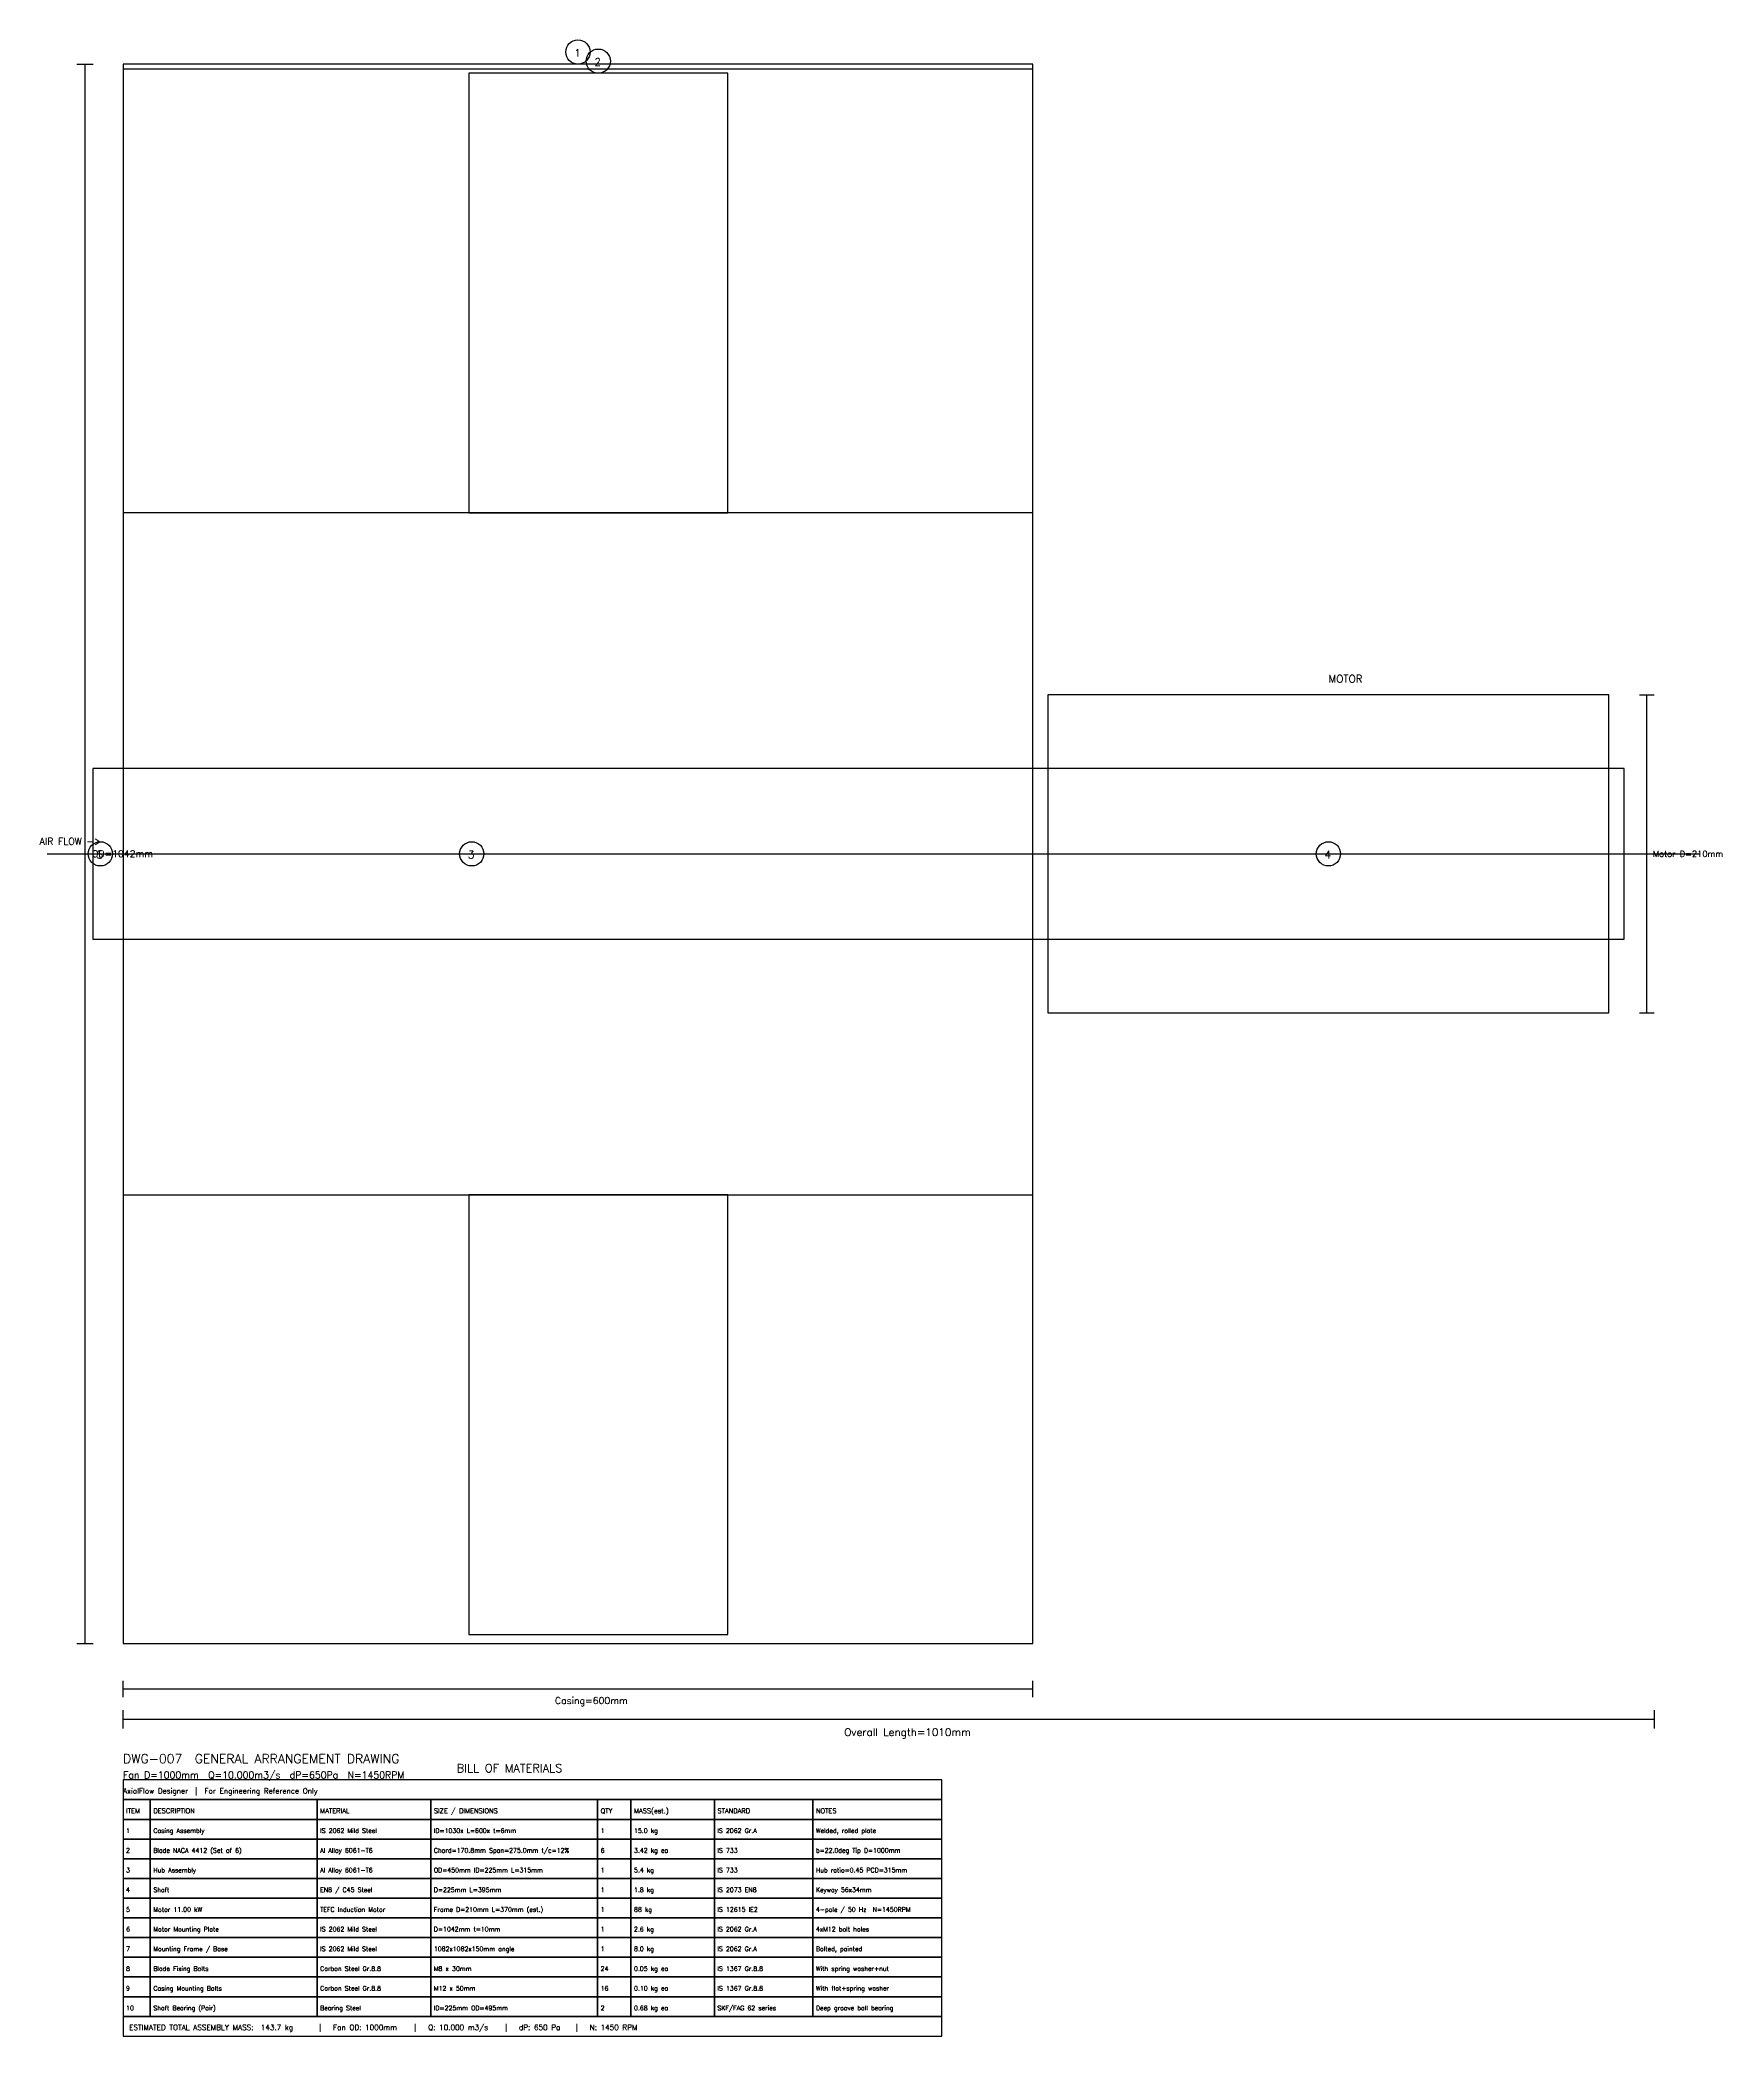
# Model space of a CAD drawing. Extents: x -55 to 1055, y -780 to 537.
import ezdxf

# ---------------------------------------------------------------- set-up
doc = ezdxf.new("R2010")
doc.units = 0
for name, color, linetype in [('ANNOTATION', 3, 'Continuous'), ('BLADES', 5, 'Continuous'), ('CASING', 8, 'Continuous'), ('CENTERLINE', 1, 'Continuous'), ('DIMENSIONS', 7, 'Continuous'), ('HUB', 9, 'Continuous'), ('TIP_CLEARANCE', 2, 'Continuous'), ('TITLE_BLOCK', 5, 'Continuous')]:
    doc.layers.add(name, color=color, linetype=linetype)
doc.styles.get("Standard").update_dxf_attribs({"font": 'simplex.shx'})

msp = doc.modelspace()

# ---------------------------------------------------------------- linework, layer by layer
at = {"layer": 'ANNOTATION'}
msp.add_line((-50, 0), (-10, 0), dxfattribs=at)
for centre in [(300, 529), (313.4, 523), (-15, 0), (230, 0), (795, 0)]:
    msp.add_circle(centre, 8, dxfattribs=at)
at = {"layer": 'BLADES'}
for points in [[(228, 225), (398.8, 225), (398.8, 515), (228, 515)], [(228, -515), (398.8, -515), (398.8, -225), (228, -225)]]:
    msp.add_lwpolyline(points, close=True, dxfattribs=at)
at = {"layer": 'CASING'}
for points in [[(0, -521), (600, -521), (600, 521), (0, 521)], [(0, -663), (18, -663), (18, -650), (0, -650)], [(18, -663), (128, -663), (128, -650), (18, -650)], [(128, -663), (203, -663), (203, -650), (128, -650)], [(203, -663), (313, -663), (313, -650), (203, -650)], [(313, -663), (335, -663), (335, -650), (313, -650)], [(335, -663), (390, -663), (390, -650), (335, -650)], [(390, -663), (455, -663), (455, -650), (390, -650)], [(455, -663), (540, -663), (540, -650), (455, -650)], [(0, -689), (18, -689), (18, -676), (0, -676)], [(18, -689), (128, -689), (128, -676), (18, -676)], [(128, -689), (203, -689), (203, -676), (128, -676)], [(203, -689), (313, -689), (313, -676), (203, -676)], [(313, -689), (335, -689), (335, -676), (313, -676)], [(335, -689), (390, -689), (390, -676), (335, -676)], [(390, -689), (455, -689), (455, -676), (390, -676)], [(455, -689), (540, -689), (540, -676), (455, -676)], [(0, -715), (18, -715), (18, -702), (0, -702)], [(18, -715), (128, -715), (128, -702), (18, -702)], [(128, -715), (203, -715), (203, -702), (128, -702)], [(203, -715), (313, -715), (313, -702), (203, -702)], [(313, -715), (335, -715), (335, -702), (313, -702)], [(335, -715), (390, -715), (390, -702), (335, -702)], [(390, -715), (455, -715), (455, -702), (390, -702)], [(455, -715), (540, -715), (540, -702), (455, -702)], [(0, -741), (18, -741), (18, -728), (0, -728)], [(18, -741), (128, -741), (128, -728), (18, -728)], [(128, -741), (203, -741), (203, -728), (128, -728)], [(203, -741), (313, -741), (313, -728), (203, -728)], [(313, -741), (335, -741), (335, -728), (313, -728)], [(335, -741), (390, -741), (390, -728), (335, -728)], [(390, -741), (455, -741), (455, -728), (390, -728)], [(455, -741), (540, -741), (540, -728), (455, -728)], [(0, -767), (18, -767), (18, -754), (0, -754)], [(18, -767), (128, -767), (128, -754), (18, -754)], [(128, -767), (203, -767), (203, -754), (128, -754)], [(203, -767), (313, -767), (313, -754), (203, -754)], [(313, -767), (335, -767), (335, -754), (313, -754)], [(335, -767), (390, -767), (390, -754), (335, -754)], [(390, -767), (455, -767), (455, -754), (390, -754)], [(455, -767), (540, -767), (540, -754), (455, -754)]]:
    msp.add_lwpolyline(points, close=True, dxfattribs=at)
at = {"layer": 'CENTERLINE'}
msp.add_line((-30, 0), (1040, 0), dxfattribs=at)
msp.add_lwpolyline([(-20, -56.2), (990, -56.2), (990, 56.2), (-20, 56.2)], close=True, dxfattribs=at)
at = {"layer": 'DIMENSIONS'}
for p, q in [((-30.4, 521), (-19.6, 521)), ((-25, -521), (-25, 521)), ((1000.2, 105), (1009.8, 105)), ((1005, -105), (1005, 105)), ((1000.2, -105), (1009.8, -105)), ((-30.4, -521), (-19.6, -521)), ((0, -556.4), (0, -545.6)), ((0, -551), (600, -551)), ((600, -556.4), (600, -545.6)), ((0, -577), (0, -565)), ((1010, -577), (1010, -565)), ((0, -571), (1010, -571))]:
    msp.add_line(p, q, dxfattribs=at)
for points in [[(0, -637), (18, -637), (18, -624), (0, -624)], [(18, -637), (128, -637), (128, -624), (18, -624)], [(128, -637), (203, -637), (203, -624), (128, -624)], [(203, -637), (313, -637), (313, -624), (203, -624)], [(313, -637), (335, -637), (335, -624), (313, -624)], [(335, -637), (390, -637), (390, -624), (335, -624)], [(390, -637), (455, -637), (455, -624), (390, -624)], [(455, -637), (540, -637), (540, -624), (455, -624)]]:
    msp.add_lwpolyline(points, close=True, dxfattribs=at)
at = {"layer": 'HUB'}
msp.add_line((600, -521), (600, 521), dxfattribs=at)
for points in [[(0, -225), (600, -225), (600, 225), (0, 225)], [(610, -105), (980, -105), (980, 105), (610, 105)], [(0, -650), (18, -650), (18, -637), (0, -637)], [(18, -650), (128, -650), (128, -637), (18, -637)], [(128, -650), (203, -650), (203, -637), (128, -637)], [(203, -650), (313, -650), (313, -637), (203, -637)], [(313, -650), (335, -650), (335, -637), (313, -637)], [(335, -650), (390, -650), (390, -637), (335, -637)], [(390, -650), (455, -650), (455, -637), (390, -637)], [(455, -650), (540, -650), (540, -637), (455, -637)], [(0, -676), (18, -676), (18, -663), (0, -663)], [(18, -676), (128, -676), (128, -663), (18, -663)], [(128, -676), (203, -676), (203, -663), (128, -663)], [(203, -676), (313, -676), (313, -663), (203, -663)], [(313, -676), (335, -676), (335, -663), (313, -663)], [(335, -676), (390, -676), (390, -663), (335, -663)], [(390, -676), (455, -676), (455, -663), (390, -663)], [(455, -676), (540, -676), (540, -663), (455, -663)], [(0, -702), (18, -702), (18, -689), (0, -689)], [(18, -702), (128, -702), (128, -689), (18, -689)], [(128, -702), (203, -702), (203, -689), (128, -689)], [(203, -702), (313, -702), (313, -689), (203, -689)], [(313, -702), (335, -702), (335, -689), (313, -689)], [(335, -702), (390, -702), (390, -689), (335, -689)], [(390, -702), (455, -702), (455, -689), (390, -689)], [(455, -702), (540, -702), (540, -689), (455, -689)], [(0, -728), (18, -728), (18, -715), (0, -715)], [(18, -728), (128, -728), (128, -715), (18, -715)], [(128, -728), (203, -728), (203, -715), (128, -715)], [(203, -728), (313, -728), (313, -715), (203, -715)], [(313, -728), (335, -728), (335, -715), (313, -715)], [(335, -728), (390, -728), (390, -715), (335, -715)], [(390, -728), (455, -728), (455, -715), (390, -715)], [(455, -728), (540, -728), (540, -715), (455, -715)], [(0, -754), (18, -754), (18, -741), (0, -741)], [(18, -754), (128, -754), (128, -741), (18, -741)], [(128, -754), (203, -754), (203, -741), (128, -741)], [(203, -754), (313, -754), (313, -741), (203, -741)], [(313, -754), (335, -754), (335, -741), (313, -741)], [(335, -754), (390, -754), (390, -741), (335, -741)], [(390, -754), (455, -754), (455, -741), (390, -741)], [(455, -754), (540, -754), (540, -741), (455, -741)]]:
    msp.add_lwpolyline(points, close=True, dxfattribs=at)
at = {"layer": 'TIP_CLEARANCE'}
msp.add_line((0, 518), (600, 518), dxfattribs=at)
at = {"layer": 'TITLE_BLOCK'}
for points in [[(0, -624), (540, -624), (540, -611), (0, -611)], [(0, -780), (540, -780), (540, -767), (0, -767)]]:
    msp.add_lwpolyline(points, close=True, dxfattribs=at)

# ---------------------------------------------------------------- texts
at = {"layer": 'ANNOTATION'}
for s, height, p in [('1', 5, (297.5, 526)), ('2', 5, (310.9, 520)), ('MOTOR', 5, (795, 113)), ('AIR FLOW ->', 4.5, (-55, 6)), ('5', 5, (-17.5, -3)), ('3', 5, (227.5, -3)), ('4', 5, (792.5, -3)), ('Fan D=1000mm  Q=10.000m3/s  dP=650Pa  N=1450RPM', 4.5, (0, -610)), ('AxialFlow Designer  |  For Engineering Reference Only', 3.5, (0, -620)), ('1', 3, (2, -646)), ('Casing Assembly', 3, (20, -646)), ('IS 2062 Mild Steel', 3, (130, -646)), ('ID=1030x L=600x t=6mm', 3, (205, -646)), ('1', 3, (315, -646)), ('15.0 kg', 3, (337, -646)), ('IS 2062 Gr.A', 3, (392, -646)), ('Welded, rolled plate', 3, (457, -646)), ('2', 3, (2, -659)), ('Blade NACA 4412 (Set of 6)', 3, (20, -659)), ('Al Alloy 6061-T6', 3, (130, -659)), ('Chord=170.8mm Span=275.0mm t/c=12%', 3, (205, -659)), ('6', 3, (315, -659)), ('3.42 kg ea', 3, (337, -659)), ('IS 733', 3, (392, -659)), ('b=22.0deg Tip D=1000mm', 3, (457, -659)), ('3', 3, (2, -672)), ('Hub Assembly', 3, (20, -672)), ('Al Alloy 6061-T6', 3, (130, -672)), ('OD=450mm ID=225mm L=315mm', 3, (205, -672)), ('1', 3, (315, -672)), ('5.4 kg', 3, (337, -672)), ('IS 733', 3, (392, -672)), ('Hub ratio=0.45 PCD=315mm', 3, (457, -672)), ('4', 3, (2, -685)), ('Shaft', 3, (20, -685)), ('EN8 / C45 Steel', 3, (130, -685)), ('D=225mm L=395mm', 3, (205, -685)), ('1', 3, (315, -685)), ('1.8 kg', 3, (337, -685)), ('IS 2073 EN8', 3, (392, -685)), ('Keyway 56x34mm', 3, (457, -685)), ('5', 3, (2, -698)), ('Motor 11.00 kW', 3, (20, -698)), ('TEFC Induction Motor', 3, (130, -698)), ('Frame D=210mm L=370mm (est.)', 3, (205, -698)), ('1', 3, (315, -698)), ('88 kg', 3, (337, -698)), ('IS 12615 IE2', 3, (392, -698)), ('4-pole / 50 Hz  N=1450RPM', 3, (457, -698)), ('6', 3, (2, -711)), ('Motor Mounting Plate', 3, (20, -711)), ('IS 2062 Mild Steel', 3, (130, -711)), ('D=1042mm t=10mm', 3, (205, -711)), ('1', 3, (315, -711)), ('2.6 kg', 3, (337, -711)), ('IS 2062 Gr.A', 3, (392, -711)), ('4xM12 bolt holes', 3, (457, -711)), ('7', 3, (2, -724)), ('Mounting Frame / Base', 3, (20, -724)), ('IS 2062 Mild Steel', 3, (130, -724)), ('1082x1082x150mm angle', 3, (205, -724)), ('1', 3, (315, -724)), ('8.0 kg', 3, (337, -724)), ('IS 2062 Gr.A', 3, (392, -724)), ('Bolted, painted', 3, (457, -724)), ('8', 3, (2, -737)), ('Blade Fixing Bolts', 3, (20, -737)), ('Carbon Steel Gr.8.8', 3, (130, -737)), ('M8 x 30mm', 3, (205, -737)), ('24', 3, (315, -737)), ('0.05 kg ea', 3, (337, -737)), ('IS 1367 Gr.8.8', 3, (392, -737)), ('With spring washer+nut', 3, (457, -737)), ('9', 3, (2, -750)), ('Casing Mounting Bolts', 3, (20, -750)), ('Carbon Steel Gr.8.8', 3, (130, -750)), ('M12 x 50mm', 3, (205, -750)), ('16', 3, (315, -750)), ('0.10 kg ea', 3, (337, -750)), ('IS 1367 Gr.8.8', 3, (392, -750)), ('With flat+spring washer', 3, (457, -750)), ('10', 3, (2, -763)), ('Shaft Bearing (Pair)', 3, (20, -763)), ('Bearing Steel', 3, (130, -763)), ('ID=225mm OD=495mm', 3, (205, -763)), ('2', 3, (315, -763)), ('0.68 kg ea', 3, (337, -763)), ('SKF/FAG 62 series', 3, (392, -763)), ('Deep groove ball bearing', 3, (457, -763))]:
    msp.add_text(s, height=height, dxfattribs=at).set_placement(p)
at = {"layer": 'DIMENSIONS'}
for s, height, p in [('OD=1042mm', 4.5, (-20.5, -2.2)), ('Motor D=210mm', 4, (1009, -2)), ('Casing=600mm', 4.5, (284.9, -560.9)), ('Overall Length=1010mm', 5, (475.6, -582)), ('ITEM', 3.2, (2, -633)), ('DESCRIPTION', 3.2, (20, -633)), ('MATERIAL', 3.2, (130, -633)), ('SIZE / DIMENSIONS', 3.2, (205, -633)), ('QTY', 3.2, (315, -633)), ('MASS(est.)', 3.2, (337, -633)), ('STANDARD', 3.2, (392, -633)), ('NOTES', 3.2, (457, -633))]:
    msp.add_text(s, height=height, dxfattribs=at).set_placement(p)
at = {"layer": 'TITLE_BLOCK'}
for s, height, p in [('DWG-007  GENERAL ARRANGEMENT DRAWING', 6, (0, -600)), ('BILL OF MATERIALS', 5.5, (220, -606)), ('ESTIMATED TOTAL ASSEMBLY MASS:  143.7 kg   |   Fan OD: 1000mm   |   Q: 10.000 m3/s   |   dP: 650 Pa   |   N: 1450 RPM', 3.5, (4, -776))]:
    msp.add_text(s, height=height, dxfattribs=at).set_placement(p)

doc.saveas('drawing.dxf')
